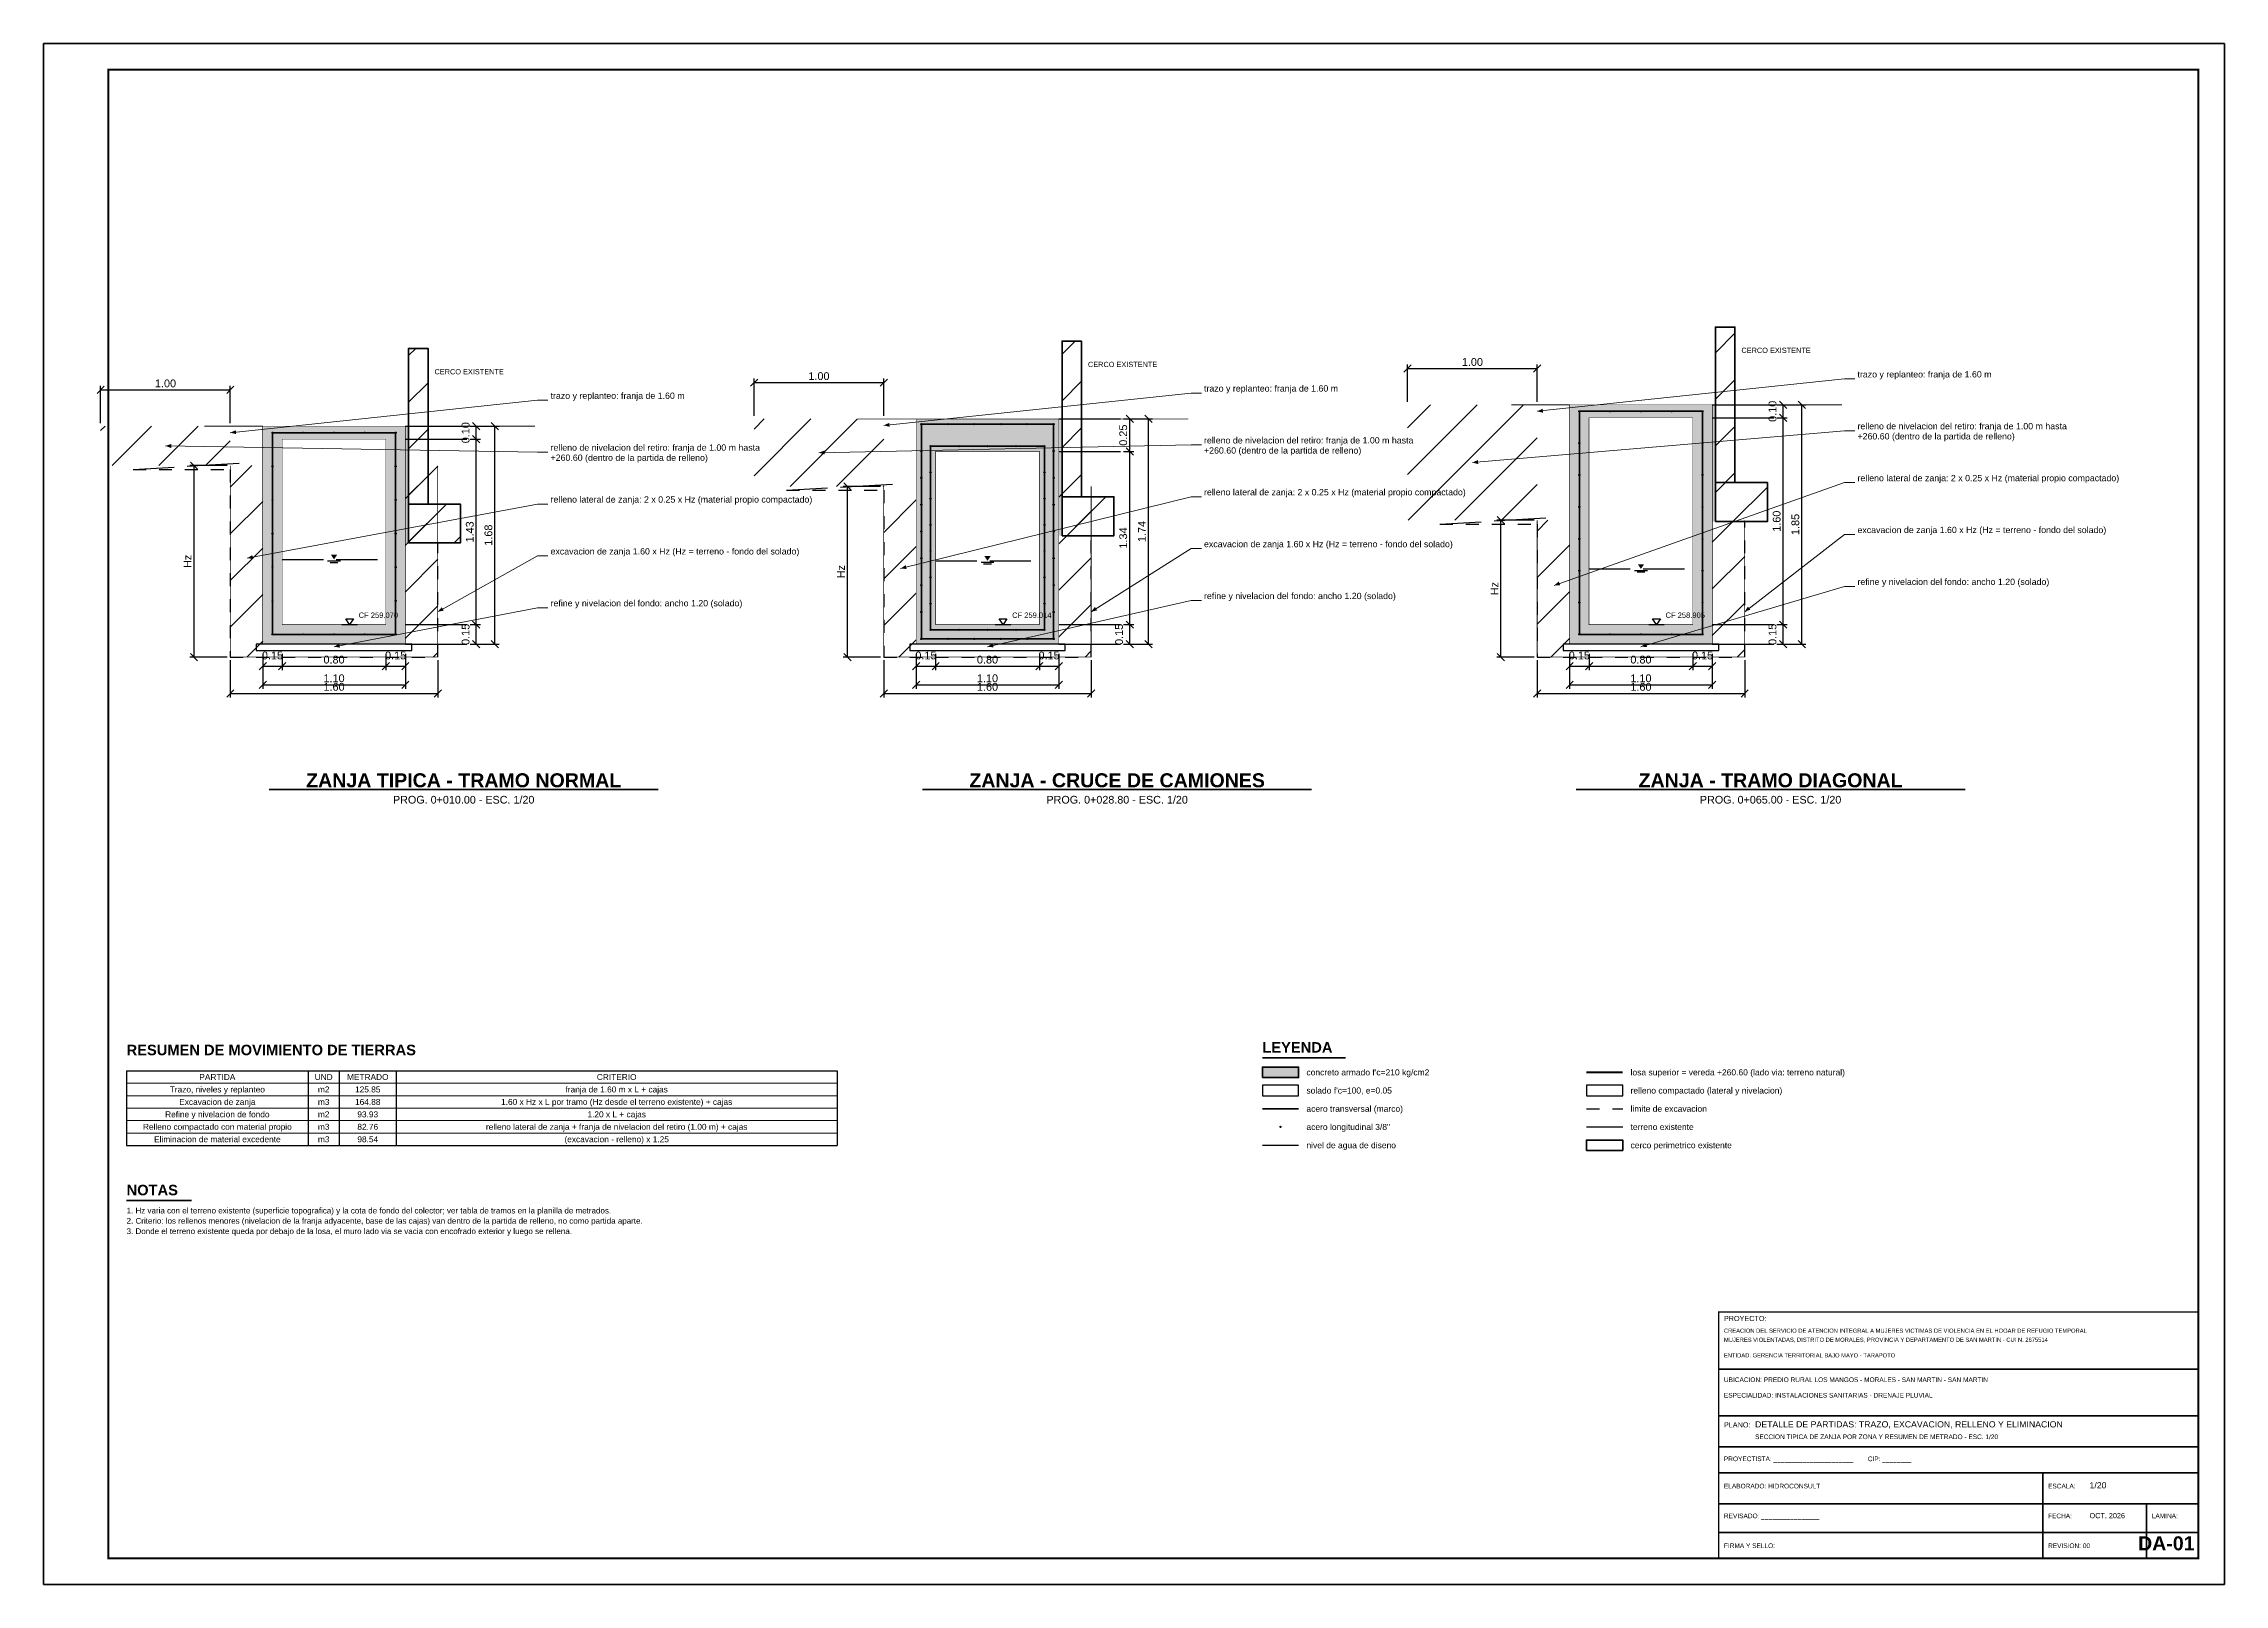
# Model space of a CAD drawing. Header units: metres. Extents: x 349021 to 349543, y 9281040 to 9281959.
# Drawn here: x 349070.98 to 349087.8, y 9281239.79 to 9281251.67 of the extents above; entities that cross this region are included whole.
import ezdxf
from ezdxf.enums import TextEntityAlignment as Align

# ---------------------------------------------------------------- set-up
doc = ezdxf.new("R2010")
doc.units = ezdxf.units.M
doc.header["$LTSCALE"] = 0.25
doc.linetypes.add('DASHED', pattern=[1.524, 1.27, -0.254])
doc.linetypes.add('HIDDEN', pattern=[0.375, 0.25, -0.125])
for name, color, linetype, lineweight in [('ACERO', 1, 'CONTINUOUS', 35), ('AGUA', 150, 'DASHED', 25), ('CERCO', 14, 'CONTINUOUS', 40), ('CONCRETO', 250, 'CONTINUOUS', 50), ('COTAS', 94, 'CONTINUOUS', 18), ('GRILLA', 9, 'CONTINUOUS', 13), ('LLAMADAS', 30, 'CONTINUOUS', 18), ('MARCO', 7, 'CONTINUOUS', 50), ('ROTULO', 7, 'CONTINUOUS', 35), ('TERRENO', 7, 'CONTINUOUS', 30), ('TITULOS', 160, 'CONTINUOUS', 35)]:
    doc.layers.add(name, color=color, linetype=linetype, lineweight=lineweight)
for name, color, linetype in [('ACERO-PUNTOS', 5, 'CONTINUOUS'), ('AGUA-SIMBOLO', 150, 'CONTINUOUS'), ('EXCAVACION', 8, 'HIDDEN'), ('GUITARRA', 8, 'CONTINUOUS'), ('JUNTAS', 8, 'DASHED'), ('LEYENDA', 7, 'CONTINUOUS'), ('NIVELES', 7, 'CONTINUOUS'), ('RELLENO', 32, 'CONTINUOUS'), ('ROTULO-TEXTO', 7, 'CONTINUOUS'), ('SOLADO', 8, 'CONTINUOUS'), ('TERRENO-ACHURADO', 8, 'CONTINUOUS'), ('TERRENO-EXISTENTE', 8, 'DASHED'), ('TEXTOS', 7, 'CONTINUOUS'), ('TEXTOS-NOTAS', 7, 'CONTINUOUS')]:
    doc.layers.add(name, color=color, linetype=linetype)
doc.layers.add('CONCRETO-ACHURADO', color=8, linetype='CONTINUOUS', true_color=0xe2e2e2)
doc.styles.get("Standard").update_dxf_attribs({"font": 'arial.ttf'})
doc.styles.add('TITULOS', font='arialbd.ttf')
doc.dimstyles.new('COT-20', dxfattribs={"dimscale": 0.02, "dimtxt": 3, "dimasz": 2.2, "dimexe": 1.6, "dimexo": 1.2, "dimgap": 1, "dimtad": 1, "dimzin": 0, "dimdsep": 46, "dimtxsty": 'Standard', "dimtsz": 1.4, "dimcen": 2.5, "dimclrd": 256, "dimclre": 256, "dimclrt": 7, "dimazin": 3, "dimtfac": 1, "dimtmove": 0, "dimatfit": 3})

msp = doc.modelspace()

# ---------------------------------------------------------------- texts
at = {"layer": 'LEYENDA'}
for s, p in [("concreto armado f'c=210 kg/cm2", (349080.72, 9281243.738)), ('losa superior = vereda +260.60 (lado via: terreno natural)', (349083.22, 9281243.738)), ("solado f'c=100, e=0.05", (349080.72, 9281243.598)), ('relleno compactado (lateral y nivelacion)', (349083.22, 9281243.598)), ('acero transversal (marco)', (349080.72, 9281243.457)), ('limite de excavacion', (349083.22, 9281243.457)), ('acero longitudinal 3/8"', (349080.72, 9281243.317)), ('nivel de agua de diseno', (349080.72, 9281243.176)), ('terreno existente', (349083.22, 9281243.317)), ('cerco perimetrico existente', (349083.22, 9281243.176))]:
    msp.add_text(s, height=0.0468, dxfattribs=at).set_placement(p, align=Align.MIDDLE_LEFT)
at = {"layer": 'NIVELES'}
for s, p in [('CF 259.070', (349073.41, 9281247.242)), ('CF 259.014', (349078.45, 9281247.242)), ('CF 258.905', (349083.49, 9281247.242))]:
    msp.add_text(s, height=0.0416, dxfattribs=at).set_placement(p)
at = {"layer": 'ROTULO-TEXTO'}
for s, height, p in [('PROYECTO:', 0.04, (349083.94, 9281241.82)), ('CREACION DEL SERVICIO DE ATENCION INTEGRAL A MUJERES VICTIMAS DE VIOLENCIA EN EL HOGAR DE REFUGIO TEMPORAL', 0.032, (349083.94, 9281241.73)), ('MUJERES VIOLENTADAS, DISTRITO DE MORALES, PROVINCIA Y DEPARTAMENTO DE SAN MARTIN - CUI N. 2675514', 0.032, (349083.94, 9281241.66)), ('ENTIDAD: GERENCIA TERRITORIAL BAJO MAYO - TARAPOTO', 0.032, (349083.94, 9281241.54)), ('UBICACION: PREDIO RURAL LOS MANGOS - MORALES - SAN MARTIN - SAN MARTIN', 0.036, (349083.94, 9281241.35)), ('ESPECIALIDAD: INSTALACIONES SANITARIAS - DRENAJE PLUVIAL', 0.036, (349083.94, 9281241.23)), ('PLANO:', 0.04, (349083.94, 9281241)), ('DETALLE DE PARTIDAS: TRAZO, EXCAVACION, RELLENO Y ELIMINACION', 0.048, (349084.18, 9281241)), ('SECCION TIPICA DE ZANJA POR ZONA Y RESUMEN DE METRADO - ESC. 1/20', 0.036, (349084.18, 9281240.91)), ('PROYECTISTA: ______________________        CIP: ________', 0.036, (349083.94, 9281240.74)), ('ELABORADO: HIDROCONSULT', 0.036, (349083.94, 9281240.53)), ('ESCALA:', 0.036, (349086.44, 9281240.53)), ('1/20', 0.048, (349086.76, 9281240.53)), ('REVISADO: ________________', 0.036, (349083.94, 9281240.3)), ('FECHA:', 0.036, (349086.44, 9281240.3)), ('OCT. 2026', 0.04, (349086.76, 9281240.3)), ('LAMINA:', 0.036, (349087.24, 9281240.3)), ('FIRMA Y SELLO:', 0.036, (349083.94, 9281240.07)), ('REVISION: 00', 0.036, (349086.44, 9281240.07))]:
    msp.add_text(s, height=height, dxfattribs=at).set_placement(p)
at = {"layer": 'TEXTOS'}
for s, height, p in [('CERCO EXISTENTE', 0.0405, (349084.075, 9281249.285)), ('CERCO EXISTENTE', 0.0405, (349073.995, 9281249.12)), ('CERCO EXISTENTE', 0.0405, (349079.035, 9281249.176)), ('trazo y replanteo: franja de 1.60 m', 0.0486, (349084.97, 9281249.096)), ('trazo y replanteo: franja de 1.60 m', 0.0486, (349074.89, 9281248.931)), ('trazo y replanteo: franja de 1.60 m', 0.0486, (349079.93, 9281248.987)), ('relleno de nivelacion del retiro: franja de 1.00 m hasta', 0.0486, (349079.93, 9281248.587)), ('+260.60 (dentro de la partida de relleno)', 0.0486, (349084.97, 9281248.618)), ('relleno de nivelacion del retiro: franja de 1.00 m hasta', 0.0486, (349084.97, 9281248.696)), ('+260.60 (dentro de la partida de relleno)', 0.0486, (349074.89, 9281248.453)), ('relleno de nivelacion del retiro: franja de 1.00 m hasta', 0.0486, (349074.89, 9281248.531)), ('+260.60 (dentro de la partida de relleno)', 0.0486, (349079.93, 9281248.509)), ('relleno lateral de zanja: 2 x 0.25 x Hz (material propio compactado)', 0.0486, (349084.97, 9281248.296)), ('relleno lateral de zanja: 2 x 0.25 x Hz (material propio compactado)', 0.0486, (349074.89, 9281248.131)), ('relleno lateral de zanja: 2 x 0.25 x Hz (material propio compactado)', 0.0486, (349079.93, 9281248.187)), ('excavacion de zanja 1.60 x Hz (Hz = terreno - fondo del solado)', 0.0486, (349084.97, 9281247.896)), ('excavacion de zanja 1.60 x Hz (Hz = terreno - fondo del solado)', 0.0486, (349074.89, 9281247.731)), ('excavacion de zanja 1.60 x Hz (Hz = terreno - fondo del solado)', 0.0486, (349079.93, 9281247.787)), ('refine y nivelacion del fondo: ancho 1.20 (solado)', 0.0486, (349079.93, 9281247.387)), ('refine y nivelacion del fondo: ancho 1.20 (solado)', 0.0486, (349084.97, 9281247.496)), ('refine y nivelacion del fondo: ancho 1.20 (solado)', 0.0486, (349074.89, 9281247.331))]:
    msp.add_text(s, height=height, dxfattribs=at).set_placement(p)
for s, height, p in [('PROG. 0+010.00 - ESC. 1/20', 0.0594, (349074.22, 9281245.84)), ('PROG. 0+028.80 - ESC. 1/20', 0.0594, (349079.26, 9281245.84)), ('PROG. 0+065.00 - ESC. 1/20', 0.0594, (349084.3, 9281245.84)), ('PARTIDA', 0.0459, (349072.32, 9281243.702)), ('UND', 0.0459, (349073.14, 9281243.702)), ('METRADO', 0.0459, (349073.48, 9281243.702)), ('CRITERIO', 0.0459, (349075.4, 9281243.702)), ('Trazo, niveles y replanteo', 0.0459, (349072.32, 9281243.606)), ('m2', 0.0459, (349073.14, 9281243.606)), ('125.85', 0.0459, (349073.48, 9281243.606)), ('franja de 1.60 m x L + cajas', 0.0459, (349075.4, 9281243.606)), ('Refine y nivelacion de fondo', 0.0459, (349072.32, 9281243.414)), ('Excavacion de zanja', 0.0459, (349072.32, 9281243.51)), ('m3', 0.0459, (349073.14, 9281243.51)), ('m2', 0.0459, (349073.14, 9281243.414)), ('164.88', 0.0459, (349073.48, 9281243.51)), ('93.93', 0.0459, (349073.48, 9281243.414)), ('1.60 x Hz x L por tramo (Hz desde el terreno existente) + cajas', 0.0459, (349075.4, 9281243.51)), ('1.20 x L + cajas', 0.0459, (349075.4, 9281243.414)), ('Relleno compactado con material propio', 0.0459, (349072.32, 9281243.318)), ('Eliminacion de material excedente', 0.0459, (349072.32, 9281243.222)), ('m3', 0.0459, (349073.14, 9281243.318)), ('m3', 0.0459, (349073.14, 9281243.222)), ('82.76', 0.0459, (349073.48, 9281243.318)), ('98.54', 0.0459, (349073.48, 9281243.222)), ('relleno lateral de zanja + franja de nivelacion del retiro (1.00 m) + cajas', 0.0459, (349075.4, 9281243.318)), ('(excavacion - relleno) x 1.25', 0.0459, (349075.4, 9281243.222))]:
    msp.add_text(s, height=height, dxfattribs=at).set_placement(p, align=Align.MIDDLE_CENTER)
at = {"layer": 'TEXTOS-NOTAS'}
for s, p in [('1. Hz varia con el terreno existente (superficie topografica) y la cota de fondo del colector; ver tabla de tramos en la planilla de metrados.', (349071.62, 9281242.65)), ('3. Donde el terreno existente queda por debajo de la losa, el muro lado via se vacia con encofrado exterior y luego se rellena.', (349071.62, 9281242.491)), ('2. Criterio: los rellenos menores (nivelacion de la franja adyacente, base de las cajas) van dentro de la partida de relleno, no como partida aparte.', (349071.62, 9281242.571))]:
    msp.add_text(s, height=0.0442, dxfattribs=at).set_placement(p)
at = {"layer": 'TITULOS', "style": 'TITULOS'}
for s, p in [('ZANJA TIPICA - TRAMO NORMAL', (349074.22, 9281245.99)), ('ZANJA - CRUCE DE CAMIONES', (349079.26, 9281245.99)), ('ZANJA - TRAMO DIAGONAL', (349084.3, 9281245.99))]:
    msp.add_text(s, height=0.108, dxfattribs=at).set_placement(p, align=Align.MIDDLE_CENTER)
for s, p in [('RESUMEN DE MOVIMIENTO DE TIERRAS', (349071.62, 9281243.87)), ('LEYENDA', (349080.38, 9281243.89)), ('NOTAS', (349071.62, 9281242.79))]:
    msp.add_text(s, height=0.081, dxfattribs=at).set_placement(p)
msp.add_text('DA-01', height=0.108, dxfattribs=at).set_placement((349087.57, 9281240.02), align=Align.BOTTOM_RIGHT)

# ---------------------------------------------------------------- blocks, each defined once
blk = doc.blocks.new('ACERO-38')
at = {"layer": 'ACERO-PUNTOS'}
h = blk.add_hatch(color=5, dxfattribs=at)
h.dxf.hatch_style = 1
h.paths.add_polyline_path([(-0.00475, 0, 1), (0.00475, 0, 1)])
at = {"layer": 'ACERO-PUNTOS', "color": 5}
blk.add_circle((0, 0), 0.00475, dxfattribs=at)
blk = doc.blocks.new('SIMB-AGUA')
at = {"layer": 'AGUA-SIMBOLO'}
for p, q in [((-2.5, -0.6), (2.5, -0.6)), ((-1.5, -1.2), (1.5, -1.2))]:
    blk.add_line(p, q, dxfattribs=at)
blk.add_solid([(0, 0), (-1.2, 1.8), (1.2, 1.8)], dxfattribs=at)
blk = doc.blocks.new('SIMB-NIVEL')
at = {"layer": 'NIVELES'}
blk.add_line((-3, 0), (3, 0), dxfattribs=at)
blk.add_lwpolyline([(0, 0), (-1.5, 2.2), (1.5, 2.2)], close=True, dxfattribs=at)

# ---------------------------------------------------------------- dimensions: what is measured, and where the dimension line sits
at = {"layer": 'COTAS'}
for base, p1, p2, text in [((349071.42, 9281249), (349071.42, 9281248.72), (349072.42, 9281248.72), '1.00'), ((349076.46, 9281249.056), (349076.46, 9281248.776), (349077.46, 9281248.776), '1.00'), ((349081.5, 9281249.165), (349081.5, 9281248.885), (349082.5, 9281248.885), '1.00'), ((349072.42, 9281246.66), (349072.42, 9281246.94), (349074.02, 9281246.94), '1.60'), ((349077.46, 9281246.66), (349077.46, 9281246.94), (349079.06, 9281246.94), '1.60'), ((349082.5, 9281246.66), (349082.5, 9281246.94), (349084.1, 9281246.94), '1.60')]:
    msp.add_linear_dim(base=base, p1=p1, p2=p2, text=text, dimstyle='COT-20', dxfattribs=at).render()
for base, p1, p2 in [((349079.357, 9281248.526), (349079.285, 9281248.526), (349079.285, 9281248.776)), ((349079.501, 9281247.04), (349079.285, 9281247.04), (349079.285, 9281248.776)), ((349084.397, 9281248.785), (349084.325, 9281248.785), (349084.325, 9281248.885)), ((349084.397, 9281247.189999999), (349084.325, 9281247.189999999), (349084.325, 9281248.785)), ((349084.541, 9281247.039999999), (349084.325, 9281247.039999999), (349084.325, 9281248.885)), ((349074.317, 9281248.62), (349074.245, 9281248.62), (349074.245, 9281248.72)), ((349074.317, 9281247.19), (349074.245, 9281247.19), (349074.245, 9281248.62)), ((349074.461, 9281247.04), (349074.245, 9281247.04), (349074.245, 9281248.72)), ((349079.357, 9281247.19), (349079.285, 9281247.19), (349079.285, 9281248.526)), ((349074.317, 9281247.04), (349074.245, 9281247.04), (349074.245, 9281247.19)), ((349079.357, 9281247.04), (349079.285, 9281247.04), (349079.285, 9281247.19)), ((349084.397, 9281247.04), (349084.325, 9281247.04), (349084.325, 9281247.19))]:
    msp.add_linear_dim(base=base, p1=p1, p2=p2, angle=90, dimstyle='COT-20', dxfattribs=at).render()
for base, p1, p2 in [((349072.14, 9281246.94), (349072.42, 9281246.94), (349072.42, 9281248.416)), ((349077.18, 9281246.94), (349077.46, 9281246.94), (349077.46, 9281248.256)), ((349082.22, 9281246.94), (349082.5, 9281246.94), (349082.5, 9281247.995))]:
    msp.add_linear_dim(base=base, p1=p1, p2=p2, angle=90, text='Hz', dimstyle='COT-20', dxfattribs=at).render()
for base, p1, p2 in [((349072.67, 9281246.87), (349072.67, 9281246.99), (349072.82, 9281246.99)), ((349072.67, 9281246.726), (349072.67, 9281246.99), (349073.77, 9281246.99)), ((349072.82, 9281246.87), (349072.82, 9281246.99), (349073.62, 9281246.99)), ((349073.62, 9281246.87), (349073.62, 9281246.99), (349073.77, 9281246.99)), ((349077.71, 9281246.87), (349077.71, 9281246.99), (349077.86, 9281246.99)), ((349077.71, 9281246.726), (349077.71, 9281246.99), (349078.81, 9281246.99)), ((349077.86, 9281246.87), (349077.86, 9281246.99), (349078.66, 9281246.99)), ((349078.66, 9281246.87), (349078.66, 9281246.99), (349078.81, 9281246.99)), ((349082.75, 9281246.87), (349082.75, 9281246.99), (349082.9, 9281246.99)), ((349082.75, 9281246.726), (349082.75, 9281246.99), (349083.85, 9281246.99)), ((349082.9, 9281246.87), (349082.9, 9281246.99), (349083.7, 9281246.99)), ((349083.7, 9281246.87), (349083.7, 9281246.99), (349083.85, 9281246.99))]:
    msp.add_linear_dim(base=base, p1=p1, p2=p2, dimstyle='COT-20', dxfattribs=at).render()

# ---------------------------------------------------------------- hatches: boundary and pattern name
at = {"layer": 'CONCRETO-ACHURADO', "true_color": 0xe2e2e2}
h = msp.add_hatch(color=7, dxfattribs=at)
h.dxf.hatch_style = 1
h.paths.add_polyline_path([(349077.71, 9281248.526), (349078.81, 9281248.526), (349078.81, 9281248.776), (349077.71, 9281248.776)])
h = msp.add_hatch(color=7, dxfattribs=at)
h.dxf.hatch_style = 1
h.paths.add_polyline_path([(349082.75, 9281248.785), (349083.85, 9281248.785), (349083.85, 9281248.885), (349082.75, 9281248.885)])
h = msp.add_hatch(color=7, dxfattribs=at)
h.dxf.hatch_style = 1
h.paths.add_polyline_path([(349082.75, 9281247.19), (349082.9, 9281247.19), (349082.9, 9281248.785), (349082.75, 9281248.785)])
h = msp.add_hatch(color=7, dxfattribs=at)
h.dxf.hatch_style = 1
h.paths.add_polyline_path([(349083.7, 9281247.19), (349083.85, 9281247.19), (349083.85, 9281248.785), (349083.7, 9281248.785)])
h = msp.add_hatch(color=7, dxfattribs=at)
h.dxf.hatch_style = 1
h.paths.add_polyline_path([(349072.67, 9281248.62), (349073.77, 9281248.62), (349073.77, 9281248.72), (349072.67, 9281248.72)])
h = msp.add_hatch(color=7, dxfattribs=at)
h.dxf.hatch_style = 1
h.paths.add_polyline_path([(349072.67, 9281247.19), (349072.82, 9281247.19), (349072.82, 9281248.62), (349072.67, 9281248.62)])
h = msp.add_hatch(color=7, dxfattribs=at)
h.dxf.hatch_style = 1
h.paths.add_polyline_path([(349073.62, 9281247.19), (349073.77, 9281247.19), (349073.77, 9281248.62), (349073.62, 9281248.62)])
h = msp.add_hatch(color=7, dxfattribs=at)
h.dxf.hatch_style = 1
h.paths.add_polyline_path([(349077.71, 9281247.19), (349077.86, 9281247.19), (349077.86, 9281248.526), (349077.71, 9281248.526)])
h = msp.add_hatch(color=7, dxfattribs=at)
h.dxf.hatch_style = 1
h.paths.add_polyline_path([(349078.66, 9281247.19), (349078.81, 9281247.19), (349078.81, 9281248.526), (349078.66, 9281248.526)])
h = msp.add_hatch(color=7, dxfattribs=at)
h.dxf.hatch_style = 1
h.paths.add_polyline_path([(349072.67, 9281247.04), (349073.77, 9281247.04), (349073.77, 9281247.19), (349072.67, 9281247.19)])
h = msp.add_hatch(color=7, dxfattribs=at)
h.dxf.hatch_style = 1
h.paths.add_polyline_path([(349077.71, 9281247.04), (349078.81, 9281247.04), (349078.81, 9281247.19), (349077.71, 9281247.19)])
h = msp.add_hatch(color=7, dxfattribs=at)
h.dxf.hatch_style = 1
h.paths.add_polyline_path([(349082.75, 9281247.04), (349083.85, 9281247.04), (349083.85, 9281247.19), (349082.75, 9281247.19)])
h = msp.add_hatch(color=7, dxfattribs=at)
h.dxf.hatch_style = 1
h.paths.add_polyline_path([(349080.38, 9281243.698), (349080.66, 9281243.698), (349080.66, 9281243.778), (349080.38, 9281243.778)])
at = {"layer": 'JUNTAS'}
h = msp.add_hatch(color=7, dxfattribs=at)
h.dxf.hatch_style = 1
h.paths.add_polyline_path([(349078.81, 9281247.876), (349078.835, 9281247.876), (349078.835, 9281248.776), (349078.81, 9281248.776)])
h = msp.add_hatch(color=7, dxfattribs=at)
h.dxf.hatch_style = 1
h.paths.add_polyline_path([(349083.85, 9281247.985), (349083.875, 9281247.985), (349083.875, 9281248.885), (349083.85, 9281248.885)])
h = msp.add_hatch(color=7, dxfattribs=at)
h.dxf.hatch_style = 1
h.paths.add_polyline_path([(349073.77, 9281247.82), (349073.795, 9281247.82), (349073.795, 9281248.72), (349073.77, 9281248.72)])
at = {"layer": 'RELLENO'}
h = msp.add_hatch(dxfattribs=at)
h.set_pattern_fill('ANSI31', scale=0.08)
h.paths.add_polyline_path([(349076.46, 9281248.256), (349077.46, 9281248.256), (349077.46, 9281248.776), (349076.46, 9281248.776)])
h = msp.add_hatch(dxfattribs=at)
h.set_pattern_fill('ANSI31', scale=0.08)
h.paths.add_polyline_path([(349081.5, 9281247.995), (349082.5, 9281247.995), (349082.5, 9281248.885), (349081.5, 9281248.885)])
h = msp.add_hatch(dxfattribs=at)
h.set_pattern_fill('ANSI31', scale=0.08)
h.paths.add_polyline_path([(349071.42, 9281248.416), (349072.42, 9281248.416), (349072.42, 9281248.72), (349071.42, 9281248.72)])
h = msp.add_hatch(dxfattribs=at)
h.set_pattern_fill('ANSI31', scale=0.08)
h.paths.add_polyline_path([(349072.42, 9281248.416), (349072.42, 9281246.94), (349072.67, 9281246.94), (349072.67, 9281248.416)])
h = msp.add_hatch(dxfattribs=at)
h.set_pattern_fill('ANSI31', scale=0.08)
h.paths.add_polyline_path([(349073.77, 9281248.416), (349073.77, 9281246.94), (349074.02, 9281246.94), (349074.02, 9281248.416)])
h = msp.add_hatch(dxfattribs=at)
h.set_pattern_fill('ANSI31', scale=0.08)
h.paths.add_polyline_path([(349077.46, 9281248.256), (349077.46, 9281246.94), (349077.71, 9281246.94), (349077.71, 9281248.256)])
h = msp.add_hatch(dxfattribs=at)
h.set_pattern_fill('ANSI31', scale=0.08)
h.paths.add_polyline_path([(349078.81, 9281248.256), (349078.81, 9281246.94), (349079.06, 9281246.94), (349079.06, 9281248.256)])
h = msp.add_hatch(dxfattribs=at)
h.set_pattern_fill('ANSI31', scale=0.08)
h.paths.add_polyline_path([(349082.5, 9281247.995), (349082.5, 9281246.94), (349082.75, 9281246.94), (349082.75, 9281247.995)])
h = msp.add_hatch(dxfattribs=at)
h.set_pattern_fill('ANSI31', scale=0.08)
h.paths.add_polyline_path([(349083.85, 9281247.995), (349083.85, 9281246.94), (349084.1, 9281246.94), (349084.1, 9281247.995)])
at = {"layer": 'TERRENO-ACHURADO'}
h = msp.add_hatch(dxfattribs=at)
h.set_pattern_fill('ANSI31', scale=0.08)
h.paths.add_polyline_path([(349083.875, 9281248.285), (349084.025, 9281248.285), (349084.025, 9281249.485), (349083.875, 9281249.485)])
h = msp.add_hatch(dxfattribs=at)
h.set_pattern_fill('ANSI31', scale=0.08)
h.paths.add_polyline_path([(349073.795, 9281248.12), (349073.945, 9281248.12), (349073.945, 9281249.32), (349073.795, 9281249.32)])
h = msp.add_hatch(dxfattribs=at)
h.set_pattern_fill('ANSI31', scale=0.08)
h.paths.add_polyline_path([(349078.835, 9281248.176), (349078.985, 9281248.176), (349078.985, 9281249.376), (349078.835, 9281249.376)])
h = msp.add_hatch(dxfattribs=at)
h.set_pattern_fill('ANSI31', scale=0.08)
h.paths.add_polyline_path([(349083.875, 9281247.985), (349084.275, 9281247.985), (349084.275, 9281248.285), (349083.875, 9281248.285)])
h = msp.add_hatch(dxfattribs=at)
h.set_pattern_fill('ANSI31', scale=0.08)
h.paths.add_polyline_path([(349073.795, 9281247.82), (349074.195, 9281247.82), (349074.195, 9281248.12), (349073.795, 9281248.12)])
h = msp.add_hatch(dxfattribs=at)
h.set_pattern_fill('ANSI31', scale=0.08)
h.paths.add_polyline_path([(349078.835, 9281247.876), (349079.235, 9281247.876), (349079.235, 9281248.176), (349078.835, 9281248.176)])

# ---------------------------------------------------------------- linework, layer by layer
at = {"layer": 'ACERO'}
for points in [[(349082.825, 9281247.115), (349083.775, 9281247.115), (349083.775, 9281248.835), (349082.825, 9281248.835)], [(349072.745, 9281247.115), (349073.695, 9281247.115), (349073.695, 9281248.67), (349072.745, 9281248.67)], [(349077.75, 9281247.08), (349078.77, 9281247.08), (349078.77, 9281248.736), (349077.75, 9281248.736)], [(349077.82, 9281247.15), (349078.7, 9281247.15), (349078.7, 9281248.566), (349077.82, 9281248.566)]]:
    msp.add_lwpolyline(points, close=True, dxfattribs=at)
at = {"layer": 'ACERO', "const_width": 0.014}
msp.add_lwpolyline([(349080.38, 9281243.457), (349080.66, 9281243.457)], dxfattribs=at)
at = {"layer": 'AGUA'}
for p, q in [((349072.82, 9281247.693), (349073.62, 9281247.693)), ((349077.86, 9281247.683), (349078.66, 9281247.683)), ((349082.9, 9281247.62), (349083.7, 9281247.62)), ((349080.38, 9281243.176), (349080.66, 9281243.176))]:
    msp.add_line(p, q, dxfattribs=at)
at = {"layer": 'CERCO'}
for points in [[(349083.875, 9281248.285), (349084.025, 9281248.285), (349084.025, 9281249.485), (349083.875, 9281249.485)], [(349073.795, 9281248.12), (349073.945, 9281248.12), (349073.945, 9281249.32), (349073.795, 9281249.32)], [(349078.835, 9281248.176), (349078.985, 9281248.176), (349078.985, 9281249.376), (349078.835, 9281249.376)], [(349083.875, 9281247.985), (349084.275, 9281247.985), (349084.275, 9281248.285), (349083.875, 9281248.285)], [(349073.795, 9281247.82), (349074.195, 9281247.82), (349074.195, 9281248.12), (349073.795, 9281248.12)], [(349078.835, 9281247.876), (349079.235, 9281247.876), (349079.235, 9281248.176), (349078.835, 9281248.176)], [(349082.88, 9281243.136), (349083.16, 9281243.136), (349083.16, 9281243.216), (349082.88, 9281243.216)]]:
    msp.add_lwpolyline(points, close=True, dxfattribs=at)
at = {"layer": 'CONCRETO', "const_width": 0.004}
for points in [[(349077.71, 9281247.04), (349078.81, 9281247.04), (349078.81, 9281248.776), (349077.71, 9281248.776)], [(349082.75, 9281247.04), (349083.85, 9281247.04), (349083.85, 9281248.885), (349082.75, 9281248.885)], [(349082.9, 9281247.19), (349083.7, 9281247.19), (349083.7, 9281248.785), (349082.9, 9281248.785)], [(349072.67, 9281247.04), (349073.77, 9281247.04), (349073.77, 9281248.72), (349072.67, 9281248.72)], [(349072.82, 9281247.19), (349073.62, 9281247.19), (349073.62, 9281248.62), (349072.82, 9281248.62)], [(349077.86, 9281247.19), (349078.66, 9281247.19), (349078.66, 9281248.526), (349077.86, 9281248.526)]]:
    msp.add_lwpolyline(points, close=True, dxfattribs=at)
at = {"layer": 'CONCRETO'}
msp.add_lwpolyline([(349080.38, 9281243.698), (349080.66, 9281243.698), (349080.66, 9281243.778), (349080.38, 9281243.778)], close=True, dxfattribs=at)
at = {"layer": 'EXCAVACION'}
msp.add_line((349082.88, 9281243.457), (349083.16, 9281243.457), dxfattribs=at)
at = {"layer": 'EXCAVACION', "const_width": 0.006}
for points in [[(349072.42, 9281248.416), (349072.42, 9281246.94), (349074.02, 9281246.94), (349074.02, 9281248.416)], [(349077.46, 9281248.256), (349077.46, 9281246.94), (349079.06, 9281246.94), (349079.06, 9281248.256)], [(349082.5, 9281247.995), (349082.5, 9281246.94), (349084.1, 9281246.94), (349084.1, 9281247.995)]]:
    msp.add_lwpolyline(points, dxfattribs=at)
at = {"layer": 'EXCAVACION'}
for points in [[(349071.67, 9281248.386), (349072.42, 9281248.386), (349072.42, 9281246.94), (349074.02, 9281246.94), (349074.02, 9281247.82)], [(349076.71, 9281248.226), (349077.46, 9281248.226), (349077.46, 9281246.94), (349079.06, 9281246.94), (349079.06, 9281247.876)], [(349081.75, 9281247.965), (349082.5, 9281247.965), (349082.5, 9281246.94), (349084.1, 9281246.94), (349084.1, 9281247.985)]]:
    msp.add_lwpolyline(points, dxfattribs=at)
at = {"layer": 'GRILLA'}
for p, q in [((349071.62, 9281243.654), (349077.1, 9281243.654)), ((349071.62, 9281243.558), (349077.1, 9281243.558)), ((349071.62, 9281243.462), (349077.1, 9281243.462)), ((349071.62, 9281243.366), (349077.1, 9281243.366)), ((349071.62, 9281243.27), (349077.1, 9281243.27))]:
    msp.add_line(p, q, dxfattribs=at)
at = {"layer": 'GUITARRA'}
for p, q in [((349078.81, 9281248.776), (349079.285, 9281248.776)), ((349083.85, 9281248.885), (349084.325, 9281248.885)), ((349083.85, 9281248.785), (349084.325, 9281248.785)), ((349073.77, 9281248.72), (349074.245, 9281248.72)), ((349073.77, 9281248.62), (349074.245, 9281248.62)), ((349078.81, 9281248.526), (349079.285, 9281248.526)), ((349073.77, 9281247.19), (349074.245, 9281247.19)), ((349078.81, 9281247.19), (349079.285, 9281247.19)), ((349083.85, 9281247.19), (349084.325, 9281247.19)), ((349073.77, 9281247.04), (349074.245, 9281247.04)), ((349078.81, 9281247.04), (349079.285, 9281247.04)), ((349083.85, 9281247.04), (349084.325, 9281247.04))]:
    msp.add_line(p, q, dxfattribs=at)
at = {"layer": 'LLAMADAS'}
for p, q in [((349074.79, 9281248.92), (349072.42, 9281248.67)), ((349074.87, 9281248.92), (349074.79, 9281248.92)), ((349079.83, 9281248.976), (349077.46, 9281248.726)), ((349079.91, 9281248.976), (349079.83, 9281248.976)), ((349084.87, 9281249.085), (349082.5, 9281248.835)), ((349084.95, 9281249.085), (349084.87, 9281249.085)), ((349084.87, 9281248.685), (349082, 9281248.44)), ((349084.95, 9281248.685), (349084.87, 9281248.685)), ((349074.79, 9281248.52), (349071.92, 9281248.568)), ((349074.87, 9281248.52), (349074.79, 9281248.52)), ((349079.83, 9281248.576), (349076.96, 9281248.516)), ((349079.91, 9281248.576), (349079.83, 9281248.576)), ((349084.87, 9281248.285), (349082.63, 9281247.492)), ((349084.95, 9281248.285), (349084.87, 9281248.285)), ((349074.79, 9281248.12), (349072.55, 9281247.703)), ((349074.87, 9281248.12), (349074.79, 9281248.12)), ((349079.83, 9281248.176), (349077.59, 9281247.623)), ((349079.91, 9281248.176), (349079.83, 9281248.176)), ((349079.83, 9281247.776), (349079.06, 9281247.29)), ((349079.91, 9281247.776), (349079.83, 9281247.776)), ((349084.87, 9281247.885), (349084.1, 9281247.29)), ((349084.95, 9281247.885), (349084.87, 9281247.885)), ((349074.79, 9281247.72), (349074.02, 9281247.29)), ((349074.87, 9281247.72), (349074.79, 9281247.72)), ((349084.87, 9281247.485), (349083.3, 9281247.02)), ((349084.95, 9281247.485), (349084.87, 9281247.485)), ((349074.79, 9281247.32), (349073.22, 9281247.02)), ((349074.87, 9281247.32), (349074.79, 9281247.32)), ((349079.83, 9281247.376), (349078.26, 9281247.02)), ((349079.91, 9281247.376), (349079.83, 9281247.376))]:
    msp.add_line(p, q, dxfattribs=at)
for points in [[(349082.5, 9281248.835), (349082.545, 9281248.824), (349082.542, 9281248.855)], [(349072.42, 9281248.67), (349072.465, 9281248.659), (349072.462, 9281248.69)], [(349077.46, 9281248.726), (349077.505, 9281248.716), (349077.502, 9281248.746)], [(349071.92, 9281248.568), (349071.964, 9281248.552), (349071.964, 9281248.583)], [(349076.96, 9281248.516), (349077.004, 9281248.502), (349077.004, 9281248.533)], [(349082, 9281248.44), (349082.045, 9281248.428), (349082.043, 9281248.459)], [(349072.55, 9281247.703), (349072.596, 9281247.696), (349072.59, 9281247.726)], [(349077.59, 9281247.623), (349077.636, 9281247.619), (349077.629, 9281247.649)], [(349082.63, 9281247.492), (349082.677, 9281247.493), (349082.666, 9281247.522)], [(349074.02, 9281247.29), (349074.066, 9281247.298), (349074.051, 9281247.325)], [(349079.06, 9281247.29), (349079.105, 9281247.3), (349079.089, 9281247.327)], [(349084.1, 9281247.29), (349084.144, 9281247.305), (349084.125, 9281247.329)], [(349073.22, 9281247.02), (349073.266, 9281247.013), (349073.26, 9281247.043)], [(349078.26, 9281247.02), (349078.306, 9281247.015), (349078.299, 9281247.045)], [(349083.3, 9281247.02), (349083.347, 9281247.018), (349083.338, 9281247.047)]]:
    msp.add_solid(points, dxfattribs=at)
at = {"layer": 'MARCO'}
msp.add_lwpolyline([(349070.98, 9281239.79), (349087.8, 9281239.79), (349087.8, 9281251.67), (349070.98, 9281251.67)], close=True, dxfattribs=at)
at = {"layer": 'MARCO', "const_width": 0.016}
msp.add_lwpolyline([(349071.48, 9281239.99), (349087.6, 9281239.99), (349087.6, 9281251.47), (349071.48, 9281251.47)], close=True, dxfattribs=at)
at = {"layer": 'RELLENO'}
msp.add_lwpolyline([(349082.88, 9281243.558), (349083.16, 9281243.558), (349083.16, 9281243.638), (349082.88, 9281243.638)], close=True, dxfattribs=at)
at = {"layer": 'ROTULO'}
for p, q in [((349083.9, 9281241.45), (349087.6, 9281241.45)), ((349083.9, 9281241.09), (349087.6, 9281241.09)), ((349083.9, 9281240.85), (349087.6, 9281240.85)), ((349083.9, 9281240.65), (349087.6, 9281240.65)), ((349086.4, 9281240.65), (349086.4, 9281239.99)), ((349083.9, 9281240.41), (349087.6, 9281240.41)), ((349087.2, 9281240.41), (349087.2, 9281239.99)), ((349083.9, 9281240.19), (349087.6, 9281240.19))]:
    msp.add_line(p, q, dxfattribs=at)
at = {"layer": 'ROTULO', "const_width": 0.01}
msp.add_lwpolyline([(349083.9, 9281239.99), (349087.6, 9281239.99), (349087.6, 9281241.89), (349083.9, 9281241.89)], close=True, dxfattribs=at)
at = {"layer": 'SOLADO'}
for points in [[(349072.62, 9281246.99), (349073.82, 9281246.99), (349073.82, 9281247.04), (349072.62, 9281247.04)], [(349077.66, 9281246.99), (349078.86, 9281246.99), (349078.86, 9281247.04), (349077.66, 9281247.04)], [(349082.7, 9281246.99), (349083.9, 9281246.99), (349083.9, 9281247.04), (349082.7, 9281247.04)], [(349080.38, 9281243.558), (349080.66, 9281243.558), (349080.66, 9281243.638), (349080.38, 9281243.638)]]:
    msp.add_lwpolyline(points, close=True, dxfattribs=at)
at = {"layer": 'TERRENO'}
for points, const_width in [([(349077.26, 9281248.776), (349077.71, 9281248.776)], 0.006), ([(349078.81, 9281248.776), (349079.81, 9281248.776)], 0.006), ([(349082.3, 9281248.885), (349082.75, 9281248.885)], 0.006), ([(349083.85, 9281248.885), (349084.85, 9281248.885)], 0.006), ([(349072.22, 9281248.72), (349072.67, 9281248.72)], 0.006), ([(349073.77, 9281248.72), (349074.77, 9281248.72)], 0.006), ([(349082.88, 9281243.738), (349083.16, 9281243.738)], 0.014)]:
    msp.add_lwpolyline(points, dxfattribs=dict(at, const_width=const_width))
at = {"layer": 'TERRENO-EXISTENTE'}
msp.add_line((349082.88, 9281243.317), (349083.16, 9281243.317), dxfattribs=at)
for points in [[(349071.67, 9281248.386), (349072.17, 9281248.416), (349072.52, 9281248.436)], [(349076.71, 9281248.226), (349077.21, 9281248.256), (349077.56, 9281248.276)], [(349081.75, 9281247.965), (349082.25, 9281247.995), (349082.6, 9281248.015)]]:
    msp.add_lwpolyline(points, dxfattribs=at)
at = {"layer": 'TEXTOS'}
for p, q in [((349071.62, 9281243.75), (349077.1, 9281243.75)), ((349071.62, 9281243.75), (349071.62, 9281243.174)), ((349073.02, 9281243.75), (349073.02, 9281243.174)), ((349073.26, 9281243.75), (349073.26, 9281243.174)), ((349073.7, 9281243.75), (349073.7, 9281243.174)), ((349077.1, 9281243.75), (349077.1, 9281243.174)), ((349071.62, 9281243.174), (349077.1, 9281243.174))]:
    msp.add_line(p, q, dxfattribs=at)
at = {"layer": 'TITULOS'}
for p, q in [((349072.72, 9281245.92), (349075.72, 9281245.92)), ((349077.76, 9281245.92), (349080.76, 9281245.92)), ((349082.8, 9281245.92), (349085.8, 9281245.92)), ((349080.38, 9281243.85), (349081.02, 9281243.85)), ((349071.62, 9281242.75), (349072.12, 9281242.75))]:
    msp.add_line(p, q, dxfattribs=at)

# ---------------------------------------------------------------- block references
for p in [(349082.825, 9281248.835), (349083.062, 9281248.835), (349083.3, 9281248.835), (349083.537, 9281248.835), (349083.775, 9281248.835), (349072.745, 9281248.67), (349072.982, 9281248.67), (349073.22, 9281248.67), (349073.457, 9281248.67), (349073.695, 9281248.67), (349077.75, 9281248.736), (349077.954, 9281248.736), (349078.158, 9281248.736), (349078.362, 9281248.736), (349078.566, 9281248.736), (349078.77, 9281248.736), (349082.825, 9281248.589), (349083.775, 9281248.589), (349072.745, 9281248.411), (349073.695, 9281248.411), (349077.75, 9281248.529), (349077.82, 9281248.566), (349078.04, 9281248.566), (349078.26, 9281248.566), (349078.48, 9281248.566), (349078.7, 9281248.566), (349078.77, 9281248.529), (349077.75, 9281248.322), (349077.82, 9281248.364), (349078.7, 9281248.364), (349078.77, 9281248.322), (349082.825, 9281248.344), (349083.775, 9281248.344), (349072.745, 9281248.152), (349073.695, 9281248.152), (349077.75, 9281248.115), (349077.82, 9281248.162), (349078.7, 9281248.162), (349078.77, 9281248.115), (349082.825, 9281248.098), (349083.775, 9281248.098), (349077.75, 9281247.908), (349077.82, 9281247.959), (349078.7, 9281247.959), (349078.77, 9281247.908), (349072.745, 9281247.892), (349073.695, 9281247.892), (349077.82, 9281247.757), (349078.7, 9281247.757), (349082.825, 9281247.852), (349083.775, 9281247.852), (349072.745, 9281247.633), (349073.695, 9281247.633), (349077.75, 9281247.701), (349078.77, 9281247.701), (349082.825, 9281247.606), (349083.775, 9281247.606), (349077.75, 9281247.494), (349077.82, 9281247.555), (349078.7, 9281247.555), (349078.77, 9281247.494), (349072.745, 9281247.374), (349073.695, 9281247.374), (349077.75, 9281247.287), (349077.82, 9281247.352), (349078.7, 9281247.352), (349078.77, 9281247.287), (349082.825, 9281247.361), (349083.775, 9281247.361), (349072.745, 9281247.115), (349072.982, 9281247.115), (349073.22, 9281247.115), (349073.457, 9281247.115), (349073.695, 9281247.115), (349077.75, 9281247.08), (349077.82, 9281247.15), (349077.954, 9281247.08), (349078.04, 9281247.15), (349078.158, 9281247.08), (349078.26, 9281247.15), (349078.362, 9281247.08), (349078.48, 9281247.15), (349078.566, 9281247.08), (349078.7, 9281247.15), (349078.77, 9281247.08), (349082.825, 9281247.115), (349083.062, 9281247.115), (349083.3, 9281247.115), (349083.537, 9281247.115), (349083.775, 9281247.115)]:
    msp.add_blockref('ACERO-38', p)
at = {"xscale": 0.02, "yscale": 0.02}
for p in [(349073.22, 9281247.693), (349078.26, 9281247.683), (349083.3, 9281247.62)]:
    msp.add_blockref('SIMB-AGUA', p, dxfattribs=at)
at = {"layer": 'ACERO-PUNTOS'}
msp.add_blockref('ACERO-38', (349080.52, 9281243.317), dxfattribs=at)
at = {"layer": 'NIVELES', "xscale": 0.02, "yscale": 0.02}
for p in [(349073.34, 9281247.19), (349078.38, 9281247.19), (349083.42, 9281247.19)]:
    msp.add_blockref('SIMB-NIVEL', p, dxfattribs=at)

msp.set_redraw_order([(e.dxf.handle, doc.entitydb.next_handle()) for e in msp.query("TEXT MTEXT ATTDEF DIMENSION ARC_DIMENSION")])  # texts and dimensions are drawn at this point

doc.saveas('drawing.dxf')
